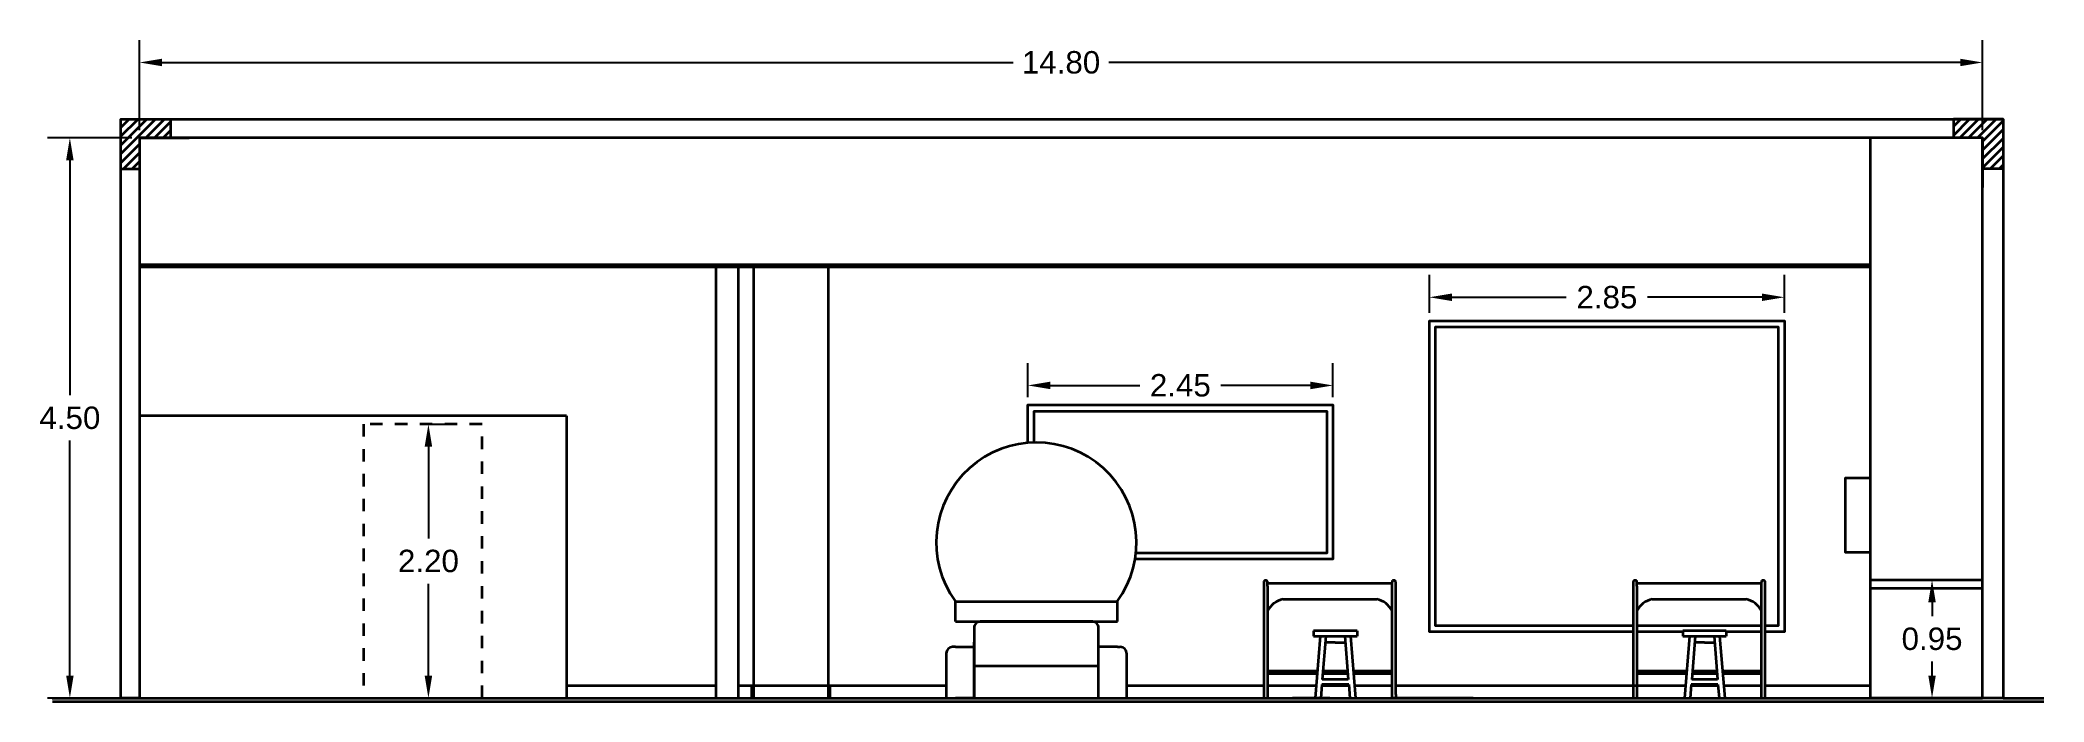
# Model space of a CAD drawing. Header units: inches. Extents: x 15.9 to 85.7, y 4.4 to 21.1.
# Drawn here: x 43.95 to 60.04, y 10.38 to 15.7 of the extents above; entities that cross this region are included whole.
import ezdxf

# ---------------------------------------------------------------- set-up
doc = ezdxf.new("R2010")
doc.units = ezdxf.units.IN
doc.header["$MEASUREMENT"] = 0
doc.linetypes.add('ACAD_ISO03W100', pattern=[30, 12, -18])
doc.layers.add('4', color=4, linetype='Continuous')
doc.styles.get("Standard").update_dxf_attribs({"font": 'arial.ttf'})
doc.dimstyles.get("Standard").update_dxf_attribs({"dimtxt": 0.18, "dimasz": 0.18, "dimexe": 0.18, "dimexo": 0.0625, "dimgap": 0.09, "dimtad": 0, "dimtih": 1, "dimtoh": 1, "dimdec": 4, "dimzin": 0, "dimdsep": 46, "dimtxsty": 'Standard', "dimcen": 0.09, "dimadec": 0, "dimazin": 0, "dimtfac": 1, "dimtdec": 4, "dimtofl": 0, "dimtmove": 0, "dimatfit": 3, "dimfxl": 1, "dimtolj": 1, "dimtzin": 0, "dimarcsym": 0})

msp = doc.modelspace()

# ---------------------------------------------------------------- blocks, each defined once
blk = doc.blocks.new('*D16')
at = {"color": 0, "lineweight": -2, "transparency": 16777216}
for p, q in [((47.085, 12.611), (47.247, 12.611)), ((47.067, 12.431), (47.067, 11.693)), ((47.067, 10.591), (47.067, 11.329)), ((47.085, 10.411), (47.247, 10.411))]:
    blk.add_line(p, q, dxfattribs=at)
at = {"color": 0, "transparency": 16777216}
for points in [[(47.037, 12.431), (47.097, 12.431), (47.067, 12.611)], [(47.037, 10.591), (47.097, 10.591), (47.067, 10.411)]]:
    blk.add_solid(points, dxfattribs=at)
at = {"layer": 'Defpoints', "color": 0, "transparency": 16777216}
for p in [(47.022, 12.611), (47.022, 10.411), (47.067, 10.411)]:
    blk.add_point(p, dxfattribs=at)
at = {"color": 0, "lineweight": 35, "transparency": 16777216, "insert": (47.067, 11.511), "char_height": 0.18, "attachment_point": 5}
blk.add_mtext('\\A1;2.20', dxfattribs=at)
blk = doc.blocks.new('*D18')
at = {"color": 0, "lineweight": -2, "transparency": 16777216}
for p, q in [((51.88, 12.828), (51.88, 13.102)), ((54.33, 12.828), (54.33, 13.102)), ((52.06, 12.922), (52.779, 12.922)), ((54.15, 12.922), (53.431, 12.922))]:
    blk.add_line(p, q, dxfattribs=at)
at = {"color": 0, "transparency": 16777216}
for points in [[(52.06, 12.952), (52.06, 12.892), (51.88, 12.922)], [(54.15, 12.952), (54.15, 12.892), (54.33, 12.922)]]:
    blk.add_solid(points, dxfattribs=at)
at = {"layer": 'Defpoints', "color": 0, "transparency": 16777216}
for p in [(54.33, 12.922), (51.88, 12.766), (54.33, 12.766)]:
    blk.add_point(p, dxfattribs=at)
at = {"color": 0, "lineweight": 35, "transparency": 16777216, "insert": (53.105, 12.922), "char_height": 0.18, "attachment_point": 5}
blk.add_mtext('\\A1;2.45', dxfattribs=at)
blk = doc.blocks.new('*D19')
at = {"color": 0, "lineweight": -2, "transparency": 16777216}
for p, q in [((55.105, 13.504), (55.105, 13.81)), ((57.955, 13.504), (57.955, 13.81)), ((55.285, 13.63), (56.204, 13.63)), ((57.775, 13.63), (56.856, 13.63))]:
    blk.add_line(p, q, dxfattribs=at)
at = {"color": 0, "transparency": 16777216}
for points in [[(55.285, 13.66), (55.285, 13.6), (55.105, 13.63)], [(57.775, 13.66), (57.775, 13.6), (57.955, 13.63)]]:
    blk.add_solid(points, dxfattribs=at)
at = {"layer": 'Defpoints', "color": 0, "transparency": 16777216}
for p in [(57.955, 13.63), (55.105, 13.442), (57.955, 13.442)]:
    blk.add_point(p, dxfattribs=at)
at = {"color": 0, "lineweight": 35, "transparency": 16777216, "insert": (56.53, 13.63), "char_height": 0.18, "attachment_point": 5}
blk.add_mtext('\\A1;2.85', dxfattribs=at)
blk = doc.blocks.new('*D20')
at = {"color": 0, "lineweight": -2, "transparency": 16777216}
for p, q in [((59.16, 11.361), (59.321, 11.361)), ((59.141, 11.181), (59.141, 11.068)), ((59.141, 10.591), (59.141, 10.704)), ((59.16, 10.411), (59.321, 10.411))]:
    blk.add_line(p, q, dxfattribs=at)
at = {"color": 0, "transparency": 16777216}
for points in [[(59.111, 11.181), (59.171, 11.181), (59.141, 11.361)], [(59.111, 10.591), (59.171, 10.591), (59.141, 10.411)]]:
    blk.add_solid(points, dxfattribs=at)
at = {"layer": 'Defpoints', "color": 0, "transparency": 16777216}
for p in [(59.097, 11.361), (59.097, 10.411), (59.141, 10.411)]:
    blk.add_point(p, dxfattribs=at)
at = {"color": 0, "lineweight": 35, "transparency": 16777216, "insert": (59.141, 10.886), "char_height": 0.18, "attachment_point": 5}
blk.add_mtext('\\A1;0.95', dxfattribs=at)
blk = doc.blocks.new('*D21')
at = {"color": 0, "lineweight": -2, "transparency": 16777216}
for p, q in [((44.747, 14.973), (44.747, 15.696)), ((59.547, 14.973), (59.547, 15.696)), ((44.927, 15.516), (51.762, 15.516)), ((59.367, 15.516), (52.532, 15.516))]:
    blk.add_line(p, q, dxfattribs=at)
at = {"color": 0, "transparency": 16777216}
for points in [[(44.927, 15.546), (44.927, 15.486), (44.747, 15.516)], [(59.367, 15.546), (59.367, 15.486), (59.547, 15.516)]]:
    blk.add_solid(points, dxfattribs=at)
at = {"layer": 'Defpoints', "color": 0, "transparency": 16777216}
for p in [(59.547, 15.516), (44.747, 14.911), (59.547, 14.911)]:
    blk.add_point(p, dxfattribs=at)
at = {"color": 0, "lineweight": 35, "transparency": 16777216, "insert": (52.147, 15.516), "char_height": 0.18, "attachment_point": 5}
blk.add_mtext('\\A1;14.80', dxfattribs=at)
blk = doc.blocks.new('*D22')
at = {"color": 0, "lineweight": -2, "transparency": 16777216}
for p, q in [((44.685, 14.911), (44.008, 14.911)), ((44.188, 14.731), (44.188, 12.843)), ((44.188, 10.591), (44.188, 12.479)), ((44.685, 10.411), (44.008, 10.411))]:
    blk.add_line(p, q, dxfattribs=at)
at = {"color": 0, "transparency": 16777216}
for points in [[(44.158, 14.731), (44.218, 14.731), (44.188, 14.911)], [(44.158, 10.591), (44.218, 10.591), (44.188, 10.411)]]:
    blk.add_solid(points, dxfattribs=at)
at = {"layer": 'Defpoints', "color": 0, "transparency": 16777216}
for p in [(44.747, 14.911), (44.188, 10.411), (44.747, 10.411)]:
    blk.add_point(p, dxfattribs=at)
at = {"color": 0, "lineweight": 35, "transparency": 16777216, "insert": (44.188, 12.661), "char_height": 0.18, "attachment_point": 5}
blk.add_mtext('\\A1;4.50', dxfattribs=at)

# ---------------------------------------------------------------- dimensions: what is measured, and where the dimension line sits
at = {"lineweight": 35}
for base, p1, p2, picture, middle in [((59.547, 15.516), (44.747, 14.911), (59.547, 14.911), '*D21', (52.147, 15.516)), ((57.955, 13.63), (55.105, 13.442), (57.955, 13.442), '*D19', (56.53, 13.63)), ((54.33, 12.922), (51.88, 12.766), (54.33, 12.766), '*D18', (53.105, 12.922))]:
    dim = msp.add_linear_dim(base=base, p1=p1, p2=p2, dimstyle='Standard', override={"dimdec": 2}, dxfattribs=at)
    dim.commit()
    dim.dimension.update_dxf_attribs({"geometry": picture, "text_midpoint": middle})
for base, p1, p2, picture, middle in [((44.188, 10.411), (44.747, 14.911), (44.747, 10.411), '*D22', (44.188, 12.661)), ((47.067, 10.411), (47.022, 12.611), (47.022, 10.411), '*D16', (47.067, 11.511)), ((59.141, 10.411), (59.097, 11.361), (59.097, 10.411), '*D20', (59.141, 10.886))]:
    dim = msp.add_linear_dim(base=base, p1=p1, p2=p2, angle=90, dimstyle='Standard', override={"dimdec": 2}, dxfattribs=at)
    dim.commit()
    dim.dimension.update_dxf_attribs({"geometry": picture, "text_midpoint": middle})

# ---------------------------------------------------------------- linework, layer by layer
at = {"linetype": 'Continuous', "lineweight": 35}
for p, q in [((44.597, 14.994), (44.664, 15.061)), ((44.597, 14.923), (44.735, 15.061)), ((44.597, 14.852), (44.806, 15.061)), ((44.597, 14.782), (44.876, 15.061)), ((44.797, 14.911), (44.947, 15.061)), ((44.868, 14.911), (44.997, 15.04)), ((44.938, 14.911), (44.997, 14.97)), ((59.312, 15.001), (59.372, 15.061)), ((59.312, 14.93), (59.443, 15.061)), ((59.363, 14.911), (59.513, 15.061)), ((59.434, 14.911), (59.584, 15.061)), ((59.505, 14.911), (59.655, 15.061)), ((59.547, 14.882), (59.712, 15.047)), ((59.547, 14.812), (59.712, 14.977)), ((44.597, 14.711), (44.747, 14.861)), ((59.547, 14.741), (59.712, 14.906)), ((59.547, 14.67), (59.712, 14.835)), ((44.618, 14.661), (44.747, 14.79)), ((44.688, 14.661), (44.747, 14.72)), ((59.608, 14.661), (59.712, 14.765)), ((59.679, 14.661), (59.712, 14.694)), ((46.547, 10.411), (47.498, 10.411))]:
    msp.add_line(p, q, dxfattribs=at)
at = {"lineweight": 35}
for p, q in [((44.597, 15.061), (44.997, 15.061)), ((44.997, 15.061), (44.997, 14.911)), ((44.597, 14.661), (44.747, 14.661)), ((49.375, 13.874), (49.375, 10.411)), ((49.555, 13.874), (49.555, 10.411)), ((49.677, 13.874), (49.677, 10.411)), ((50.277, 13.874), (50.277, 10.411)), ((48.177, 12.679), (44.747, 12.679)), ((48.177, 12.679), (48.177, 10.411)), ((57.771, 10.411), (57.771, 11.311)), ((59.097, 11.361), (59.547, 11.361)), ((51.299, 11.187), (52.599, 11.187)), ((53.929, 11.206), (54.682, 11.206)), ((56.894, 11.206), (57.648, 11.206)), ((51.299, 11.025), (52.599, 11.025)), ((54.524, 10.95), (54.175, 10.95)), ((54.175, 10.95), (54.175, 10.907)), ((54.524, 10.95), (54.524, 10.907)), ((57.489, 10.95), (57.141, 10.95)), ((57.141, 10.95), (57.141, 10.907)), ((57.489, 10.95), (57.489, 10.907)), ((51.299, 10.822), (51.275, 10.822)), ((51.299, 10.822), (51.449, 10.822)), ((52.599, 10.822), (52.449, 10.822)), ((52.599, 10.822), (52.623, 10.822)), ((54.175, 10.907), (54.524, 10.907)), ((54.229, 10.907), (54.187, 10.411)), ((54.273, 10.907), (54.245, 10.56)), ((54.349, 10.857), (54.269, 10.857)), ((54.349, 10.857), (54.429, 10.857)), ((54.425, 10.907), (54.453, 10.56)), ((54.47, 10.907), (54.512, 10.411)), ((57.141, 10.907), (57.489, 10.907)), ((57.194, 10.907), (57.152, 10.411)), ((57.239, 10.907), (57.211, 10.56)), ((57.315, 10.857), (57.235, 10.857)), ((57.315, 10.857), (57.395, 10.857)), ((57.391, 10.907), (57.419, 10.56)), ((57.435, 10.907), (57.477, 10.411)), ((51.225, 10.772), (51.225, 10.411)), ((51.449, 10.669), (52.449, 10.669)), ((52.673, 10.772), (52.673, 10.411)), ((53.805, 10.629), (54.205, 10.629)), ((54.251, 10.629), (54.448, 10.629)), ((54.494, 10.629), (54.805, 10.629)), ((56.771, 10.629), (57.171, 10.629)), ((57.216, 10.629), (57.413, 10.629)), ((57.459, 10.629), (57.771, 10.629)), ((48.177, 10.511), (49.375, 10.511)), ((49.555, 10.511), (50.277, 10.511)), ((49.662, 10.511), (49.662, 10.411)), ((50.277, 10.511), (51.225, 10.511)), ((50.291, 10.511), (50.291, 10.411)), ((52.673, 10.511), (53.775, 10.511)), ((53.805, 10.607), (54.203, 10.607)), ((53.805, 10.511), (54.091, 10.511)), ((54.091, 10.511), (54.195, 10.511)), ((54.242, 10.52), (54.233, 10.411)), ((54.457, 10.52), (54.242, 10.52)), ((54.242, 10.511), (54.457, 10.511)), ((54.453, 10.56), (54.245, 10.56)), ((54.249, 10.607), (54.45, 10.607)), ((54.457, 10.52), (54.465, 10.411)), ((54.495, 10.607), (54.805, 10.607)), ((54.504, 10.511), (54.805, 10.511)), ((54.835, 10.511), (57.161, 10.511)), ((56.771, 10.607), (57.169, 10.607)), ((57.208, 10.52), (57.199, 10.411)), ((57.207, 10.511), (57.423, 10.511)), ((57.422, 10.52), (57.208, 10.52)), ((57.419, 10.56), (57.211, 10.56)), ((57.215, 10.607), (57.415, 10.607)), ((57.422, 10.52), (57.431, 10.411)), ((57.461, 10.607), (57.771, 10.607)), ((57.469, 10.511), (57.771, 10.511)), ((57.801, 10.511), (58.647, 10.511)), ((60.039, 10.38), (44.048, 10.38)), ((59.712, 10.411), (60.039, 10.411))]:
    msp.add_line(p, q, dxfattribs=at)
at = {"linetype": 'ACAD_ISO03W100', "lineweight": 35, "ltscale": 0.004}
for p, q in [((46.547, 12.611), (46.547, 10.411)), ((47.498, 12.611), (46.547, 12.611)), ((47.498, 10.411), (47.498, 12.611))]:
    msp.add_line(p, q, dxfattribs=at)
at = {"lineweight": 35}
for points in [[(44.747, 10.411), (44.597, 10.411), (44.597, 15.061), (59.547, 15.061), (59.562, 15.061), (59.712, 15.061), (59.712, 10.411), (59.547, 10.411)], [(59.712, 15.061), (59.312, 15.061), (59.312, 14.911)], [(59.712, 15.061), (59.712, 14.661), (59.547, 14.661)], [(44.747, 10.411), (59.547, 10.411), (59.547, 14.911), (44.747, 14.911), (44.747, 10.411)], [(44.747, 14.911), (44.747, 14.511)], [(44.747, 14.911), (45.147, 14.911)], [(58.647, 14.661), (58.647, 14.911)], [(59.547, 14.911), (59.147, 14.911)], [(59.547, 14.911), (59.547, 14.511)], [(44.747, 14.661), (44.747, 13.874), (58.647, 13.874)], [(59.547, 10.411), (58.647, 10.411), (58.647, 14.661)], [(44.747, 13.894), (58.647, 13.894)], [(56.741, 10.942), (55.455, 10.942), (55.105, 10.942), (55.105, 13.442), (55.455, 13.442), (57.955, 13.442), (57.955, 10.942), (57.801, 10.942)], [(56.741, 10.992), (55.455, 10.992), (55.155, 10.992), (55.155, 13.392), (55.455, 13.392), (57.905, 13.392), (57.905, 10.992), (57.801, 10.992)], [(51.88, 12.463), (51.88, 12.766), (54.33, 12.766), (54.33, 11.526), (52.745, 11.526)], [(51.93, 12.464), (51.93, 12.716), (54.28, 12.716), (54.28, 11.576), (52.749, 11.576)], [(58.647, 11.331), (58.647, 11.581), (58.447, 11.581), (58.447, 12.181), (58.647, 12.181)], [(53.775, 11.341), (53.775, 10.411)], [(53.805, 11.311), (53.805, 11.341)], [(54.805, 11.331), (53.805, 11.331)], [(53.805, 11.311), (53.805, 10.411)], [(53.805, 11.311), (53.805, 11.111)], [(54.805, 11.311), (54.805, 11.341)], [(55.455, 10.411), (54.805, 10.411), (54.805, 11.311)], [(54.835, 11.311), (54.835, 11.341)], [(54.835, 10.441), (54.835, 11.311)], [(56.741, 11.341), (56.741, 10.411)], [(56.771, 11.311), (56.771, 11.341)], [(57.771, 11.331), (56.771, 11.331)], [(56.771, 11.311), (56.771, 10.411)], [(56.771, 11.311), (56.771, 11.111)], [(57.771, 11.311), (57.771, 11.341)], [(57.801, 11.311), (57.801, 11.341)], [(57.801, 10.411), (57.801, 11.311)], [(58.647, 11.291), (58.647, 11.361), (59.547, 11.361)], [(59.547, 10.441), (59.547, 11.291), (58.647, 11.291)], [(51.299, 11.025), (51.299, 11.187)], [(52.599, 11.025), (52.599, 11.187)], [(57.771, 10.992), (56.771, 10.992)], [(51.449, 10.411), (51.449, 10.861)], [(57.141, 10.942), (56.771, 10.942)], [(57.771, 10.942), (57.489, 10.942)], [(44.046, 10.411), (46.597, 10.411)], [(51.449, 10.411), (51.299, 10.411)], [(52.449, 10.411), (52.599, 10.411)], [(53.805, 10.411), (54.305, 10.411), (54.005, 10.411)], [(54.835, 10.441), (54.835, 10.411)]]:
    msp.add_lwpolyline(points, dxfattribs=at)
msp.add_lwpolyline([(51.949, 10.411), (52.449, 10.411), (52.449, 10.975, 0.414214), (52.399, 11.025), (51.499, 11.025, 0.414214), (51.449, 10.975), (51.449, 10.411), (51.949, 10.411)], format="xyb", dxfattribs=at)
for centre, radius, start, end in [((51.949, 11.66), 0.804, 323.934, 216.066), ((53.79, 11.341), 0.015, 0, 180), ((54.82, 11.341), 0.015, 0, 180), ((56.756, 11.341), 0.015, 0, 180), ((57.786, 11.341), 0.015, 0, 180), ((53.97, 11.026), 0.185, 102.8025, 152.6479), ((54.641, 11.026), 0.185, 27.3521, 77.1975), ((56.935, 11.026), 0.185, 102.8025, 152.6479), ((57.607, 11.026), 0.185, 27.3521, 77.1975), ((51.275, 10.772), 0.05, 90, 180), ((52.623, 10.772), 0.05, 0, 90)]:
    msp.add_arc(centre, radius, start, end, dxfattribs=at)
at = {"layer": '4', "color": 18, "lineweight": 35, "true_color": 0x000000}
for p, q in [((54.091, 10.411), (54.124, 10.411)), ((54.138, 10.411), (54.173, 10.411)), ((54.43, 10.411), (54.466, 10.411)), ((54.479, 10.411), (54.512, 10.411))]:
    msp.add_line(p, q, dxfattribs=at)

msp.set_redraw_order([(e.dxf.handle, doc.entitydb.next_handle()) for e in msp.query("TEXT MTEXT ATTDEF DIMENSION ARC_DIMENSION")])  # texts and dimensions are drawn at this point

doc.saveas('drawing.dxf')
